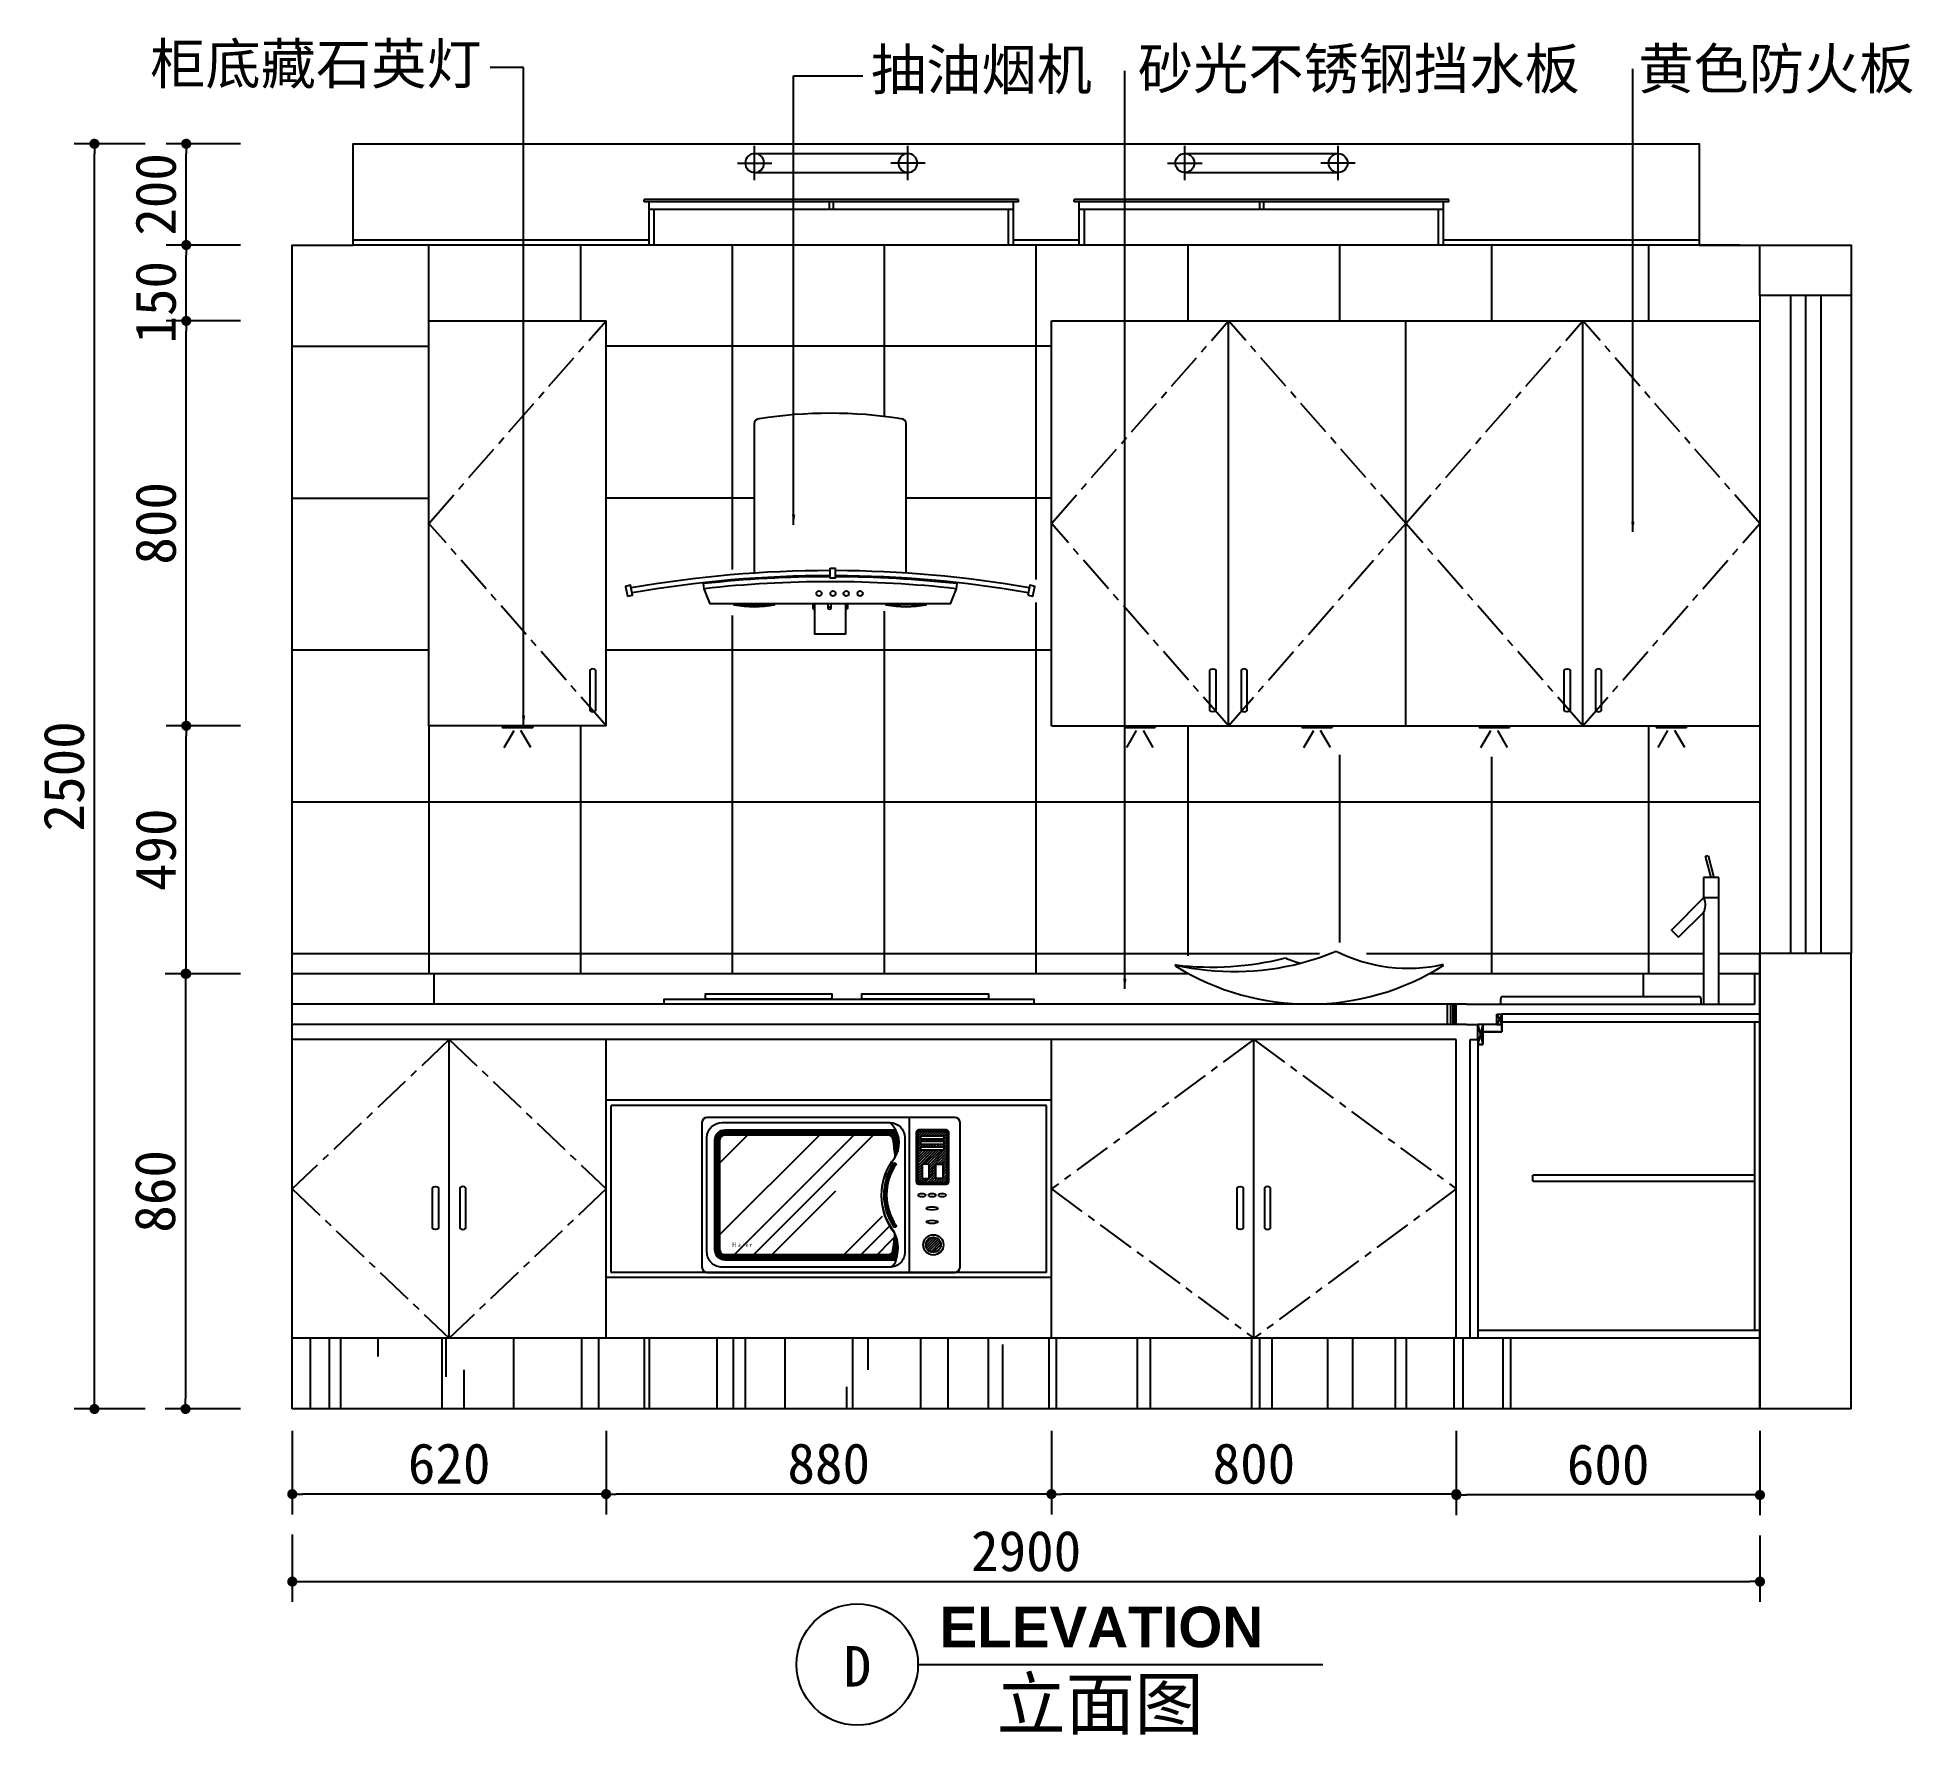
# Model space of a CAD drawing. Extents: x 3996 to 7701, y 3499 to 6852.
import ezdxf
from ezdxf.enums import TextEntityAlignment as Align

# ---------------------------------------------------------------- set-up
doc = ezdxf.new("R2010")
doc.units = 0
doc.header["$LTSCALE"] = 300
doc.header["$MEASUREMENT"] = 0
doc.header["$PDMODE"] = 3
doc.linetypes.add('CENTER', pattern=[2, 1.25, -0.25, 0.25, -0.25])
doc.layers.get('0').update_dxf_attribs({"linetype": 'CONTINUOUS'})
doc.layers.get('DEFPOINTS').update_dxf_attribs({"linetype": 'CONTINUOUS'})
for name, color, linetype in [('2', 2, 'CONTINUOUS'), ('3', 3, 'CONTINUOUS'), ('4', 4, 'CONTINUOUS'), ('7', 7, 'CONTINUOUS'), ('BH', 3, 'CONTINUOUS'), ('DIM', 3, 'CONTINUOUS'), ('TEXT', 3, 'CONTINUOUS')]:
    doc.layers.add(name, color=color, linetype=linetype)
doc.styles.add('HT', font='swisseb.ttf')
doc.styles.add('HZ', font='simfang.ttf')
doc.styles.add('STYLE4', font='dutcheb.ttf')
doc.dimstyles.new('D25', dxfattribs={"dimscale": 40, "dimtxt": 2, "dimasz": 0.5, "dimexe": 1, "dimexo": 1, "dimgap": 0.5, "dimtad": 1, "dimdec": 0, "dimzin": 0, "dimtxsty": 'HZ', "dimblk": '_DIMX', "dimblk1": 'DOT', "dimblk2": 'DOT', "dimsah": 1, "dimcen": 0, "dimclrd": 3, "dimclre": 3, "dimclrt": 3, "dimazin": 3, "dimtfac": 0.5, "dimtdec": 0, "dimtix": 1, "dimtofl": 0, "dimtmove": 0, "dimatfit": 3, "dimtolj": 1, "dimtzin": 0})
pattern_1 = [(45, (-52176.81641369718, 4346.699147961059), (-2.651650429449553, 2.651650429449553), [])]
pattern_2 = [(45, (-52176.81641369718, 4346.699147961059), (-1.767766952966369, 1.767766952966369), [])]

msp = doc.modelspace()

# ---------------------------------------------------------------- texts
at = {"layer": 'TEXT', "style": 'HZ'}
for s, p in [('柜底藏石英灯', (4218.879870500085, 6759.807704383307)), ('抽油烟机', (5642.847954115819, 6748.468903394511)), ('砂光不锈钢挡水板', (6170.321653158069, 6750.176382072106)), ('黄色防火板', (7158.838440737618, 6750.176382072106))]:
    msp.add_text(s, height=80, dxfattribs=at).set_placement(p)
at = {"layer": 'TEXT', "linetype": 'BYBLOCK'}
for s, height, style, p in [('ELEVATION', 80, 'HT', (5778.287131671026, 3671.053723346778)), ('D', 80, 'HZ', (5588.957576369507, 3593.307601175986)), ('立面图', 100, 'HZ', (5891.169926159131, 3509.428504931349))]:
    msp.add_text(s, height=height, dxfattribs=dict(at, style=style)).set_placement(p)

# ---------------------------------------------------------------- blocks, each defined once
blk = doc.blocks.new('_DOT')
at = {"color": 0, "linetype": 'BYBLOCK'}
blk.add_line((-0.5, 0), (-1, 0), dxfattribs=at)
at = {"color": 0, "linetype": 'BYBLOCK', "const_width": 0.5}
blk.add_lwpolyline([(-0.25, 0, 1), (0.25, 0, 1)], format="xyb", close=True, dxfattribs=at)
blk = doc.blocks.new('*D2')
at = {"color": 3, "linetype": 'BYBLOCK'}
for p, q in [((6799.461311103747, 4116.058036973605), (6799.461311103747, 3949.398475128641)), ((7399.461311103747, 4116.058036973605), (7399.461311103747, 3949.398475128641)), ((7379.461311103747, 3989.398475128641), (6819.461311103747, 3989.398475128641))]:
    blk.add_line(p, q, dxfattribs=at)
at = {"layer": 'DEFPOINTS', "color": 0, "linetype": 'BYBLOCK'}
for p in [(6799.461311103747, 4156.058036973605), (7399.461311103747, 4156.058036973605), (6799.461311103747, 3989.398475128641)]:
    blk.add_point(p, dxfattribs=at)
at = {"color": 3, "linetype": 'BYBLOCK', "xscale": 20, "yscale": 20, "zscale": 20, "rotation": 180}
blk.add_blockref('_DOT', (6799.461311103747, 3989.398475128641), dxfattribs=at)
at = {"color": 3, "linetype": 'BYBLOCK', "xscale": 20, "yscale": 20, "zscale": 20}
blk.add_blockref('_DOT', (7399.461311103747, 3989.398475128641), dxfattribs=at)
at = {"color": 3, "linetype": 'BYBLOCK', "insert": (7099.461311103747, 4049.398475128641), "char_height": 80, "attachment_point": 5, "style": 'HZ'}
blk.add_mtext('\\A1;600', dxfattribs=at)
blk = doc.blocks.new('_DIMX')
blk.add_line((-150, 0), (150, 0))
at = {"const_width": 50}
blk.add_lwpolyline([(-70, -70), (70, 70)], dxfattribs=at)
blk = doc.blocks.new('*D3')
at = {"color": 3, "linetype": 'BYBLOCK'}
for p, q in [((5999.461311103747, 4116.058036973605), (5999.461311103747, 3951.128361179293)), ((6799.461311103747, 4116.058036973605), (6799.461311103747, 3951.128361179293)), ((6779.461311103747, 3991.128361179293), (6019.461311103747, 3991.128361179293))]:
    blk.add_line(p, q, dxfattribs=at)
at = {"layer": 'DEFPOINTS', "color": 0, "linetype": 'BYBLOCK'}
for p in [(5999.461311103747, 4156.058036973605), (6799.461311103747, 4156.058036973605), (5999.461311103747, 3991.128361179293)]:
    blk.add_point(p, dxfattribs=at)
at = {"color": 3, "linetype": 'BYBLOCK', "xscale": 20, "yscale": 20, "zscale": 20, "rotation": 180}
blk.add_blockref('_DOT', (5999.461311103747, 3991.128361179293), dxfattribs=at)
at = {"color": 3, "linetype": 'BYBLOCK', "xscale": 20, "yscale": 20, "zscale": 20}
blk.add_blockref('_DOT', (6799.461311103747, 3991.128361179293), dxfattribs=at)
at = {"color": 3, "linetype": 'BYBLOCK', "insert": (6399.461311103747, 4051.128361179293), "char_height": 80, "attachment_point": 5, "style": 'HZ'}
blk.add_mtext('\\A1;800', dxfattribs=at)
blk = doc.blocks.new('*D4')
at = {"color": 3, "linetype": 'BYBLOCK'}
for p, q in [((5119.461311103776, 4116.058036973602), (5119.461311103776, 3951.128361179293)), ((5999.461311103747, 4116.058036973605), (5999.461311103747, 3951.128361179293)), ((5979.461311103747, 3991.128361179293), (5139.461311103776, 3991.128361179293))]:
    blk.add_line(p, q, dxfattribs=at)
at = {"layer": 'DEFPOINTS', "color": 0, "linetype": 'BYBLOCK'}
for p in [(5119.461311103776, 4156.058036973602), (5999.461311103747, 4156.058036973605), (5119.461311103776, 3991.128361179293)]:
    blk.add_point(p, dxfattribs=at)
at = {"color": 3, "linetype": 'BYBLOCK', "xscale": 20, "yscale": 20, "zscale": 20, "rotation": 180}
blk.add_blockref('_DOT', (5119.461311103776, 3991.128361179293), dxfattribs=at)
at = {"color": 3, "linetype": 'BYBLOCK', "xscale": 20, "yscale": 20, "zscale": 20}
blk.add_blockref('_DOT', (5999.461311103747, 3991.128361179293), dxfattribs=at)
at = {"color": 3, "linetype": 'BYBLOCK', "insert": (5559.461311103762, 4051.128361179293), "char_height": 80, "attachment_point": 5, "style": 'HZ'}
blk.add_mtext('\\A1;880', dxfattribs=at)
blk = doc.blocks.new('*D5')
at = {"color": 3, "linetype": 'BYBLOCK'}
for p, q in [((4499.461311103689, 4116.058036973602), (4499.461311103689, 3951.128361179293)), ((5119.461311103732, 4116.058036973602), (5119.461311103732, 3951.128361179293)), ((5099.461311103732, 3991.128361179293), (4519.461311103689, 3991.128361179293))]:
    blk.add_line(p, q, dxfattribs=at)
at = {"layer": 'DEFPOINTS', "color": 0, "linetype": 'BYBLOCK'}
for p in [(4499.461311103689, 4156.058036973602), (5119.461311103732, 4156.058036973602), (4499.461311103689, 3991.128361179293)]:
    blk.add_point(p, dxfattribs=at)
at = {"color": 3, "linetype": 'BYBLOCK', "xscale": 20, "yscale": 20, "zscale": 20, "rotation": 180}
blk.add_blockref('_DOT', (4499.461311103689, 3991.128361179293), dxfattribs=at)
at = {"color": 3, "linetype": 'BYBLOCK', "xscale": 20, "yscale": 20, "zscale": 20}
blk.add_blockref('_DOT', (5119.461311103732, 3991.128361179293), dxfattribs=at)
at = {"color": 3, "linetype": 'BYBLOCK', "insert": (4809.461311103711, 4051.128361179293), "char_height": 80, "attachment_point": 5, "style": 'HZ'}
blk.add_mtext('\\A1;620', dxfattribs=at)
blk = doc.blocks.new('*D6')
at = {"color": 3, "linetype": 'BYBLOCK'}
for p, q in [((4499.461311103689, 3911.128361179293), (4499.461311103689, 3778.265959444554)), ((7399.461311103747, 3909.398475128641), (7399.461311103747, 3778.265959444554)), ((4519.461311103689, 3818.265959444554), (7379.461311103747, 3818.265959444554))]:
    blk.add_line(p, q, dxfattribs=at)
at = {"layer": 'DEFPOINTS', "color": 0, "linetype": 'BYBLOCK'}
for p in [(4499.461311103689, 3951.128361179293), (7399.461311103747, 3949.398475128641), (7399.461311103747, 3818.265959444554)]:
    blk.add_point(p, dxfattribs=at)
at = {"color": 3, "linetype": 'BYBLOCK', "xscale": 20, "yscale": 20, "zscale": 20, "rotation": 180}
blk.add_blockref('_DOT', (4499.461311103689, 3818.265959444554), dxfattribs=at)
at = {"color": 3, "linetype": 'BYBLOCK', "xscale": 20, "yscale": 20, "zscale": 20}
blk.add_blockref('_DOT', (7399.461311103747, 3818.265959444554), dxfattribs=at)
at = {"color": 3, "linetype": 'BYBLOCK', "insert": (5949.461311103718, 3878.265959444554), "char_height": 80, "attachment_point": 5, "style": 'HZ'}
blk.add_mtext('\\A1;2900', dxfattribs=at)
blk = doc.blocks.new('*D7')
at = {"color": 3, "linetype": 'BYBLOCK'}
for p, q in [((4396.918602919352, 5001.750330679421), (4248.549267705064, 5001.750330679421)), ((4288.549267705064, 4981.750330679421), (4288.549267705064, 4161.750330679421)), ((4396.918602919337, 4141.750330679421), (4248.549267705064, 4141.750330679421))]:
    blk.add_line(p, q, dxfattribs=at)
at = {"layer": 'DEFPOINTS', "color": 0, "linetype": 'BYBLOCK'}
for p in [(4436.918602919352, 5001.750330679421), (4288.549267705064, 4141.750330679421), (4436.918602919337, 4141.750330679421)]:
    blk.add_point(p, dxfattribs=at)
at = {"color": 3, "linetype": 'BYBLOCK', "xscale": 20, "yscale": 20, "zscale": 20}
for p, rotation in [((4288.549267705064, 5001.750330679421), 90), ((4288.549267705064, 4141.750330679421), 270)]:
    blk.add_blockref('_DOT', p, dxfattribs=dict(at, rotation=rotation))
at = {"color": 3, "linetype": 'BYBLOCK', "insert": (4228.549267705064, 4571.750330679421), "char_height": 80, "attachment_point": 5, "rotation": 90, "style": 'HZ'}
blk.add_mtext('\\A1;860', dxfattribs=at)
blk = doc.blocks.new('*D8')
at = {"color": 3, "linetype": 'BYBLOCK'}
for p, q in [((4396.918602919352, 6291.75033067945), (4249.950370631646, 6291.75033067945)), ((4289.950370631646, 5511.750330679421), (4289.950370631646, 6271.75033067945)), ((4396.918602919352, 5491.750330679421), (4249.950370631646, 5491.750330679421))]:
    blk.add_line(p, q, dxfattribs=at)
at = {"layer": 'DEFPOINTS', "color": 0, "linetype": 'BYBLOCK'}
for p in [(4289.950370631646, 6291.75033067945), (4436.918602919352, 6291.75033067945), (4436.918602919352, 5491.750330679421)]:
    blk.add_point(p, dxfattribs=at)
at = {"color": 3, "linetype": 'BYBLOCK', "xscale": 20, "yscale": 20, "zscale": 20}
for p, rotation in [((4289.950370631646, 6291.75033067945), 90), ((4289.950370631646, 5491.750330679421), 270)]:
    blk.add_blockref('_DOT', p, dxfattribs=dict(at, rotation=rotation))
at = {"color": 3, "linetype": 'BYBLOCK', "insert": (4229.950370631646, 5891.750330679435), "char_height": 80, "attachment_point": 5, "rotation": 90, "style": 'HZ'}
blk.add_mtext('\\A1;800', dxfattribs=at)
blk = doc.blocks.new('*D9')
at = {"color": 3, "linetype": 'BYBLOCK'}
for p, q in [((4396.918602919352, 5491.750330679421), (4249.950370631646, 5491.750330679421)), ((4289.950370631646, 5021.750330679413), (4289.950370631646, 5471.750330679421)), ((4396.91860291941, 5001.750330679413), (4249.950370631646, 5001.750330679413))]:
    blk.add_line(p, q, dxfattribs=at)
at = {"layer": 'DEFPOINTS', "color": 0, "linetype": 'BYBLOCK'}
for p in [(4289.950370631646, 5491.750330679421), (4436.918602919352, 5491.750330679421), (4436.91860291941, 5001.750330679413)]:
    blk.add_point(p, dxfattribs=at)
at = {"color": 3, "linetype": 'BYBLOCK', "xscale": 20, "yscale": 20, "zscale": 20}
for p, rotation in [((4289.950370631646, 5491.750330679421), 90), ((4289.950370631646, 5001.750330679413), 270)]:
    blk.add_blockref('_DOT', p, dxfattribs=dict(at, rotation=rotation))
at = {"color": 3, "linetype": 'BYBLOCK', "insert": (4229.950370631646, 5246.750330679417), "char_height": 80, "attachment_point": 5, "rotation": 90, "style": 'HZ'}
blk.add_mtext('\\A1;490', dxfattribs=at)
blk = doc.blocks.new('*D10')
at = {"color": 3, "linetype": 'BYBLOCK'}
for p, q in [((4396.918602919352, 6441.750330679479), (4249.950370631646, 6441.750330679479)), ((4289.950370631646, 6311.75033067945), (4289.950370631646, 6421.750330679479)), ((4396.918602919352, 6291.75033067945), (4249.950370631646, 6291.75033067945))]:
    blk.add_line(p, q, dxfattribs=at)
at = {"layer": 'DEFPOINTS', "color": 0, "linetype": 'BYBLOCK'}
for p in [(4289.950370631646, 6441.750330679479), (4436.918602919352, 6441.750330679479), (4436.918602919352, 6291.75033067945)]:
    blk.add_point(p, dxfattribs=at)
at = {"color": 3, "linetype": 'BYBLOCK', "xscale": 20, "yscale": 20, "zscale": 20}
for p, rotation in [((4289.950370631646, 6441.750330679479), 90), ((4289.950370631646, 6291.75033067945), 270)]:
    blk.add_blockref('_DOT', p, dxfattribs=dict(at, rotation=rotation))
at = {"color": 3, "linetype": 'BYBLOCK', "insert": (4229.950370631646, 6328.560010181758), "char_height": 80, "attachment_point": 5, "rotation": 90, "style": 'HZ'}
blk.add_mtext('\\A1;150', dxfattribs=at)
blk = doc.blocks.new('*D11')
at = {"color": 3, "linetype": 'BYBLOCK'}
for p, q in [((4396.918602919352, 6641.750330679508), (4249.950370631646, 6641.750330679508)), ((4289.950370631646, 6461.750330679479), (4289.950370631646, 6621.750330679508)), ((4396.918602919352, 6441.750330679479), (4249.950370631646, 6441.750330679479))]:
    blk.add_line(p, q, dxfattribs=at)
at = {"layer": 'DEFPOINTS', "color": 0, "linetype": 'BYBLOCK'}
for p in [(4289.950370631646, 6641.750330679508), (4436.918602919352, 6641.750330679508), (4436.918602919352, 6441.750330679479)]:
    blk.add_point(p, dxfattribs=at)
at = {"color": 3, "linetype": 'BYBLOCK', "xscale": 20, "yscale": 20, "zscale": 20}
for p, rotation in [((4289.950370631646, 6641.750330679508), 90), ((4289.950370631646, 6441.750330679479), 270)]:
    blk.add_blockref('_DOT', p, dxfattribs=dict(at, rotation=rotation))
at = {"color": 3, "linetype": 'BYBLOCK', "insert": (4229.950370631646, 6541.750330679493), "char_height": 80, "attachment_point": 5, "rotation": 90, "style": 'HZ'}
blk.add_mtext('\\A1;200', dxfattribs=at)
blk = doc.blocks.new('*D12')
at = {"color": 3, "linetype": 'BYBLOCK'}
for p, q in [((4208.549267705064, 6641.750330679508), (4068.510592038635, 6641.750330679508)), ((4108.510592038634, 4161.750330679421), (4108.510592038634, 6621.750330679508)), ((4208.549267705064, 4141.750330679421), (4068.510592038635, 4141.750330679421))]:
    blk.add_line(p, q, dxfattribs=at)
at = {"layer": 'DEFPOINTS', "color": 0, "linetype": 'BYBLOCK'}
for p in [(4108.510592038634, 6641.750330679508), (4248.549267705064, 6641.750330679508), (4248.549267705064, 4141.750330679421)]:
    blk.add_point(p, dxfattribs=at)
at = {"color": 3, "linetype": 'BYBLOCK', "xscale": 20, "yscale": 20, "zscale": 20}
for p, rotation in [((4108.510592038634, 6641.750330679508), 90), ((4108.510592038634, 4141.750330679421), 270)]:
    blk.add_blockref('_DOT', p, dxfattribs=dict(at, rotation=rotation))
at = {"color": 3, "linetype": 'BYBLOCK', "insert": (4048.510592038635, 5391.750330679464), "char_height": 80, "attachment_point": 5, "rotation": 90, "style": 'HZ'}
blk.add_mtext('\\A1;2500', dxfattribs=at)
blk = doc.blocks.new('A$C62F13558')
at = {"layer": '3'}
h = blk.add_hatch(dxfattribs=at)
h.set_pattern_fill('AR-RROOF', color=256, scale=150, angle=45, style=0)
h.set_pattern_definition([(45, (-52176.81641369718, 4346.699147961059), (127.2792206135786, 339.4112549695428), [2250, -300, 750, -150]), (45, (-52088.78161943945, 4540.799959396783), (-247.1338200246983, 35.00178566873412), [450, -49.5, 900, -112.5]), (45, (-52213.93951970947, 4489.888271151329), (480.4790578162591, 622.607520834755), [1200, -210, 600, -150])])
h.paths.add_polyline_path([(355.0001220950217, 152.8075741589273, -0.1506841736084051), (375.2769904733868, 218.9473800220294, 0.005394090625400558), (376.0523722907237, 219.7903554997756, -0.02032416972369061), (381.9110786953534, 227.6529604258103, 0.2695487141015423), (383.0481464628538, 280.999990682365), (44.99996438378002, 280.999990682365, 0.4142135623730885), (24.99996438378002, 260.999990682365), (24.99996438378002, 44.99999068236502, 0.4142135623731149), (44.99996438378002, 24.99999068236502), (383.63406860744, 24.99999068236502, 0.1950036927475438), (381.3529112183023, 76.41239982724073, -0.1724136271708928)])
h.paths.add_polyline_path([(56.61992272667703, 48.40719656179135), (104.6688788101892, 48.40719656179135), (104.6688788101892, 61.202012976486), (56.61992272667703, 61.202012976486)], flags=24)
h = blk.add_hatch(dxfattribs=at)
h.set_pattern_fill('ANSI31', color=256, scale=30, style=0)
h.set_pattern_definition(pattern_1)
h.paths.add_polyline_path([(484.8479978522519, 276.3713429992786, 0.4142135623730952), (482.8479978522519, 278.3713429992786), (428.4131174120121, 278.3713429992786, 0.4142135623730951), (426.4131174120121, 276.3713429992786), (426.4131174120121, 179.3883845362725, 0.4142135623730951), (428.4131174120121, 177.3883845362725), (482.8479978522519, 177.3883845362725, 0.4142135623730285), (484.8479978522519, 179.3883845362725)])
h.paths.add_polyline_path([(462.4344009679044, 213.8104963402875), (476.2790831761668, 213.8104963402875), (476.2790831761376, 185.6036676141375), (462.4344009679044, 185.603667614123)], flags=16)
h.paths.add_polyline_path([(432.0130631347129, 242.372126808812), (432.0130631347129, 247.5156195146701), (478.8652671535965, 247.5156195146701), (478.8652671535965, 242.3721268088266)], flags=16)
h.paths.add_polyline_path([(448.8267142963887, 213.8104963402875), (448.8267142963305, 185.6036676141375), (434.9820320880681, 185.603667614123), (434.9820320880972, 213.8104963402729)], flags=16)
h.paths.add_polyline_path([(432.0130631346838, 253.1734745205322), (432.013063134742, 258.3169672263612), (478.8652671536256, 258.3169672263903), (478.8652671536256, 253.1734745205322)], flags=16)
h.paths.add_polyline_path([(432.0130631347129, 263.9748222322669), (432.0130631347129, 269.1183149380813), (478.8652671536256, 269.1183149380959), (478.8652671535965, 263.9748222322523)], flags=16)
h = blk.add_hatch(dxfattribs=at)
h.set_pattern_fill('ANSI31', color=256, scale=30, style=0)
h.set_pattern_definition(pattern_1)
h.paths.add_polyline_path([(472.2323208726302, 54.2330004573887, 1), (442.2323208726302, 54.2330004573887, 1)])
at = {"layer": 'BH'}
h = blk.add_hatch(dxfattribs=at)
h.set_pattern_fill('ANSI31', color=256, scale=20, style=0)
h.set_pattern_definition(pattern_2)
edge = h.paths.add_edge_path()
edge.add_line((24.99996438378002, 260.999990682365), (24.99996438378002, 44.99999068236502))
edge.add_arc((44.99996438378002, 44.99999068236502), 20, 180, 270)
edge.add_line((44.99996438378002, 24.99999068236502), (383.63406860744, 24.99999068236502))
edge.add_arc((319.0877954527969, 47.89289840997662), 68.48581314680249, 340.4717092970232, 394.5516991194636)
edge.add_arc((472.3795033438364, 152.999990682365), 117.3795389600654, 145.8175255024182, 214.3703208593967, ccw=False)
edge.add_arc((336.5964209054946, 255.304454985584), 53.08505780349955, 316.7735619625414, 388.9498963041484)
edge.add_line((383.0481464628538, 280.999990682365), (44.99996438378002, 280.999990682365))
edge.add_arc((44.99996438378002, 260.999990682365), 20, 90, 180)
edge = h.paths.add_edge_path(flags=17)
edge.add_arc((-408.88778017601, 154.9501675202919), 794.1338245469636, 5.252772229990019, 7.772761035989022)
edge.add_arc((368.0416180359607, 260.9999906824232), 9.999999999945267, 7.772761035613223, 89.9999999996665)
edge.add_line((368.0416180360189, 270.999990682365), (44.99996438378002, 270.999990682365))
edge.add_arc((44.99996438378002, 260.999990682365), 10, 90, 180)
edge.add_line((34.99996438378002, 260.999990682365), (34.99996438378002, 44.99999068236502))
edge.add_arc((44.99996438378002, 44.99999068236502), 10, 180, 270)
edge.add_line((44.99996438378002, 34.99999068236502), (367.4992453543236, 34.99999068236502))
edge.add_arc((367.4992453543236, 44.99999068236502), 10, 270, 351.9395019244898)
edge.add_arc((-408.8877801763592, 154.9501675192296), 794.133824547097, 351.9395019246155, 354.3243187910753)
edge.add_arc((475.6567337704182, 151.6856730072759), 120.661827448362, 140.9802377138302, 218.5968533070664, ccw=False)
h = blk.add_hatch(dxfattribs=at)
h.set_pattern_fill('ANSI31', color=256, scale=20, style=0)
h.set_pattern_definition(pattern_2)
h.paths.add_polyline_path([(379.6207531415275, 89.55729971025721, 0.6909786354186698), (383.74778334031, 92.37999730977754, -0.3083701127093245), (383.549515117018, 213.3290763616096, 0.4447245139163326), (379.4132527951442, 216.138228191805, 0.3083701127091921)])
at = {"layer": '3'}
for points in [[(9.999964383780025, 265.999990682365, -0.4142135623730851), (39.99996438378002, 295.999990682365), (370.9547468461678, 295.999990682365, -0.414213562373085), (400.9547468461678, 265.999990682365), (400.9547468461969, 39.99999068236502, -0.4142135623731053), (370.9547468461969, 9.999990682365024), (39.99996438378002, 9.999990682365024, -0.4142135623731144), (9.999964383780025, 39.99999068236502)], [(381.9110786959645, 227.6529604265525, 0.01099596859141748), (377.9497405258589, 262.35243614309, 0.3750152199101854), (368.0416180360189, 270.999990682365), (44.99996438378002, 270.999990682365, 0.4142135623730818), (34.99996438378002, 260.999990682365), (34.99996438378002, 44.99999068236502, 0.4142135623731217), (44.99996438378002, 34.99999068236502), (367.4992453543236, 34.99999068236502, 0.3735838358457474), (377.4004510060477, 43.59780430298997, 0.01040610218486782), (381.352911218215, 76.4123998273426, -0.3522370824563742)], [(428.4131174120121, 177.3883845362725), (482.8479978522519, 177.3883845362725, 0.4142135623730285), (484.8479978522519, 179.3883845362725), (484.8479978522519, 276.3713429992786, 0.4142135623730953), (482.8479978522519, 278.3713429992786), (428.4131174120121, 278.3713429992786, 0.414213562373095), (426.4131174120121, 276.3713429992786), (426.4131174120121, 179.3883845362725, 0.4142135623730951)], [(379.4132527951733, 216.138228191805, -0.4447245139110237), (383.5495151169889, 213.3290763615951, 0.3083701127092349), (383.74778334031, 92.37999730979209, -0.6909786354157034), (379.6207531415566, 89.55729971024266, -0.3083701127092349)]]:
    blk.add_lwpolyline(points, format="xyb", close=True, dxfattribs=at)
for points in [[(432.0130631347129, 263.9748222322523), (478.8652671536256, 263.9748222322523), (478.8652671536256, 269.1183149380813), (432.0130631347129, 269.1183149380813)], [(432.0130631347129, 253.1734745205322), (478.8652671536256, 253.1734745205322), (478.8652671536256, 258.3169672263757), (432.0130631347129, 258.3169672263757)], [(432.0130631347129, 242.3721268088266), (478.8652671536256, 242.3721268088266), (478.8652671536256, 247.5156195146701), (432.0130631347129, 247.5156195146701)], [(434.9820320880972, 185.6036676141375), (448.8267142963596, 185.6036676141375), (448.8267142963596, 213.8104963402729), (434.9820320880972, 213.8104963402729)], [(476.2790831761668, 185.6036676141375), (462.4344009679044, 185.6036676141375), (462.4344009679044, 213.8104963402729), (476.2790831761668, 213.8104963402729)]]:
    blk.add_lwpolyline(points, close=True, dxfattribs=at)
blk.add_circle((457.2323208726302, 54.2330004573887), 15, dxfattribs=at)
for centre, radius, start, end in [((329.1095060179359, 249.8882322465943), 62.26811741181787, 29.9763089360182, 47.77706149945691), ((365.5805122781312, 27.40160731380456), 18.21259615155471, 287.1625377185471, 352.4225830372092)]:
    blk.add_arc(centre, radius, start, end, dxfattribs=at)
at = {"layer": '4'}
blk.add_lwpolyline([(9.999964383780025, -9.31763497646898e-06), (499.99996438378, -9.31763497646898e-06, 0.414213562373095), (509.99996438378, 9.999990682365024), (509.99996438378, 295.999990682365, 0.414213562373095), (499.99996438378, 305.999990682365), (9.999964383780025, 305.999990682365, 0.414213562373095), (-3.561621997505426e-05, 295.999990682365), (-3.561621997505426e-05, 9.999990682365024, 0.4142135623730951)], format="xyb", close=True, dxfattribs=at)
at = {"layer": '7'}
blk.add_line((409.99996438378, -9.31763497646898e-06), (409.99996438378, 305.999990682365), dxfattribs=at)
for points in [[(24.99996438378002, 260.999990682365), (24.99996438378002, 44.99999068236502, 0.4142135623731017), (44.99996438378002, 24.99999068236502), (383.63406860744, 24.99999068236502, 0.2404479283029119), (375.4937229427742, 86.73460211069323, -0.308370112709235), (375.2769904733577, 218.9473800220148, 0.3257705409295931), (383.0481464628538, 280.999990682365), (44.99996438378002, 280.999990682365, 0.4142135623730885)], [(428.4131174120121, 174.3883845362725), (482.8479978522519, 174.3883845362725, 0.4142135623730743), (487.8479978522519, 179.3883845362725), (487.8479978522519, 276.3713429992786, 0.4142135623730951), (482.8479978522519, 281.3713429992786), (428.4131174120121, 281.3713429992786, 0.414213562373095), (423.4131174120121, 276.3713429992786), (423.4131174120121, 179.3883845362725, 0.4142135623731158)]]:
    blk.add_lwpolyline(points, format="xyb", close=True, dxfattribs=at)
blk.add_circle((457.2323208726302, 54.2330004573887), 20, dxfattribs=at)
for centre, major_axis, ratio in [((434.708334866853, 152.402152438357), (-7.094498954204028, 0), 0.4923480912146768), ((454.708334866853, 152.402152438357), (-7.094498954204028, 0), 0.4923480912146768), ((474.708334866853, 152.402152438357), (-7.094498954204028, 0), 0.4923480912146768), ((454.708334866853, 126.2961810012057), (-11.47793416470813, 0), 0.2793582498284136), ((454.708334866853, 99.77471066480211), (-11.47793416470813, 0), 0.2793582498284136)]:
    blk.add_ellipse(centre, major_axis=major_axis, ratio=ratio, dxfattribs=at)
at = {"layer": '3', "color": 3, "style": 'STYLE4'}
blk.add_text('H a i e r ', height=8, dxfattribs=at).set_placement((80.61272330262, 50.6836544451653), align=Align.CENTER)
blk = doc.blocks.new('微波炉图块')
at = {"layer": '3'}
blk.add_blockref('A$C62F13558', (-542.9307701797807, -27.47483482638199), dxfattribs=at)

# ---------------------------------------------------------------- dimensions: what is measured, and where the dimension line sits
at = {"layer": 'DIM'}
for base, p1, p2, angle, picture, middle in [((4108.510592038634, 6641.750330679508), (4248.549267705064, 4141.750330679421), (4248.549267705064, 6641.750330679508), 90, '*D12', (4048.510592038635, 5391.750330679464)), ((4289.950370631646, 6641.750330679508), (4436.918602919352, 6441.750330679479), (4436.918602919352, 6641.750330679508), 270, '*D11', (4229.950370631646, 6541.750330679493)), ((4289.950370631646, 6291.75033067945), (4436.918602919352, 5491.750330679421), (4436.918602919352, 6291.75033067945), 270, '*D8', (4229.950370631646, 5891.750330679435)), ((4289.950370631646, 5491.750330679421), (4436.91860291941, 5001.750330679413), (4436.918602919352, 5491.750330679421), 270, '*D9', (4229.950370631646, 5246.750330679417)), ((4288.549267705064, 4141.750330679421), (4436.918602919352, 5001.750330679421), (4436.918602919337, 4141.750330679421), 90, '*D7', (4228.549267705064, 4571.750330679421))]:
    dim = msp.add_linear_dim(base=base, p1=p1, p2=p2, angle=angle, dimstyle='D25', override={"dimscale": 40}, dxfattribs=at)
    dim.commit()
    dim.dimension.update_dxf_attribs({"geometry": picture, "text_midpoint": middle})
dim = msp.add_linear_dim(base=(4289.950370631646, 6441.750330679479), p1=(4436.918602919352, 6291.75033067945), p2=(4436.918602919352, 6441.750330679479), angle=270, dimstyle='D25', override={"dimscale": 40}, dxfattribs=at)
dim.commit()
dim.dimension.update_dxf_attribs({"geometry": '*D10', "text_midpoint": (4229.950370631646, 6328.560010181758), "dimtype": 128})
for base, p1, p2, picture, middle in [((4499.461311103689, 3973.518470521467), (5119.461311103732, 4138.448146315775), (4499.461311103689, 4138.448146315775), '*D5', (4809.461311103711, 4033.518470521467)), ((5119.461311103776, 3973.518470521467), (5999.461311103747, 4138.448146315779), (5119.461311103776, 4138.448146315775), '*D4', (5559.461311103762, 4033.518470521467)), ((5999.461311103747, 3973.518470521467), (6799.461311103747, 4138.448146315779), (5999.461311103747, 4138.448146315779), '*D3', (6399.461311103747, 4033.518470521467)), ((6799.461311103747, 3971.788584470814), (7399.461311103747, 4138.448146315779), (6799.461311103747, 4138.448146315779), '*D2', (7099.461311103747, 4031.788584470814)), ((7399.461311103747, 3800.656068786728), (4499.461311103689, 3933.518470521467), (7399.461311103747, 3931.788584470814), '*D6', (5949.461311103718, 3860.656068786728))]:
    dim = msp.add_linear_dim(base=base, p1=p1, p2=p2, dimstyle='D25', override={"dimscale": 40}, dxfattribs=at)
    dim.commit()
    dim.dimension.update_dxf_attribs({"geometry": picture, "text_midpoint": middle, "insert": (0, -17.60989065782633)})

# ---------------------------------------------------------------- hatches: boundary and pattern name
at = {"layer": 'BH'}
h = msp.add_hatch(dxfattribs=at)
h.set_pattern_fill('AR-RROOF', color=256, scale=200, angle=90, style=0)
h.set_pattern_definition([(90, (-17405.13016413309, -9415.031131154137), (-200, 440.0000000000001), [3000, -400, 1000, -200]), (90, (-17505.13016413309, -9149.031131154137), (-266, -200), [600, -66, 1200, -150]), (90, (-17575.13016413309, -9315.031131154137), (-133.9999999999999, 1040), [1600, -280, 800, -200])])
h.paths.add_polyline_path([(6891.592329115254, 4141.750330679426), (6891.592329115283, 4281.750330679373), (6841.961311103805, 4281.75033067937), (6826.961311103805, 4281.750330679362), (4499.461311103747, 4281.750330679362), (4499.461311103747, 4141.750330679422)])

# ---------------------------------------------------------------- linework, layer by layer
at = {"layer": '2'}
for p, q in [((7579.461311103747, 5041.750330679421), (7399.461311103747, 5041.750330679421)), ((7399.461311103776, 5041.750330679428), (7399.461311103747, 4141.750330679435)), ((7579.461311103747, 4141.750330679424), (7579.461311103747, 5041.750330679421))]:
    msp.add_line(p, q, dxfattribs=at)
at = {"layer": '2', "color": 1}
msp.add_line((7579.461311103747, 4141.750330679424), (4499.461311103747, 4141.750330679421), dxfattribs=at)
at = {"layer": '2'}
msp.add_lwpolyline([(4499.461311103747, 4141.750330679421), (4499.461311103747, 6441.750330679419), (4619.461311103747, 6441.750330679421), (4619.461311103747, 6641.750330679417), (7279.461311103747, 6641.750330679417), (7279.461311103747, 6441.750330679421), (7579.461311103747, 6441.750330679419), (7579.461311103747, 6341.750330679421), (7399.461311103747, 6341.750330679421), (7399.461311103747, 6441.750330679421)], dxfattribs=at)
at = {"layer": '3'}
for p, q in [((5413.050704397319, 6569.805154585625), (5413.050704397319, 6637.680269225206)), ((5715.871917810175, 6569.805154585625), (5715.871917810175, 6637.680269225206)), ((6263.050704397319, 6569.805154585625), (6263.050704397319, 6637.680269225206)), ((6565.871917810175, 6569.805154585625), (6565.871917810175, 6637.680269225206)), ((5379.113147077529, 6603.742711905415), (5446.98826171711, 6603.742711905415)), ((5749.809475129965, 6603.742711905415), (5681.934360490384, 6603.742711905415)), ((6229.113147077529, 6603.742711905415), (6296.98826171711, 6603.742711905415)), ((6599.809475129965, 6603.742711905415), (6531.934360490384, 6603.742711905415)), ((5560.461311103747, 6526.750330679271), (5560.461311103747, 6511.750330679271)), ((5568.461311103743, 6526.750330679271), (5568.46131110374, 6511.750330679271)), ((6410.461311103747, 6526.750330679271), (6410.461311103747, 6511.750330679271)), ((6418.461311103743, 6526.750330679271), (6418.46131110374, 6511.750330679271)), ((6349.461311103747, 5491.750330679421), (6349.461311103747, 6291.75033067945)), ((7049.461311103747, 5491.750330679421), (7049.461311103747, 6291.75033067945)), ((5372.232123440011, 5730.81290890757), (5452.232123440011, 5730.81290890757)), ((5527.896010608925, 5726.855198559639), (5532.232123440011, 5726.855198559639)), ((5557.896010608925, 5726.855198559639), (5564.334763688941, 5726.855198559639)), ((5596.568236271105, 5726.855198559639), (5592.232123440011, 5726.855198559639)), ((5752.232123440011, 5730.81290890757), (5672.232123440011, 5730.81290890757)), ((4918.211311103776, 5448.617330314059), (4937.725557963233, 5482.416997346087)), ((4970.711311103783, 5448.617330314059), (4951.197064244319, 5482.416997346087)), ((6148.211311103743, 5448.617330314059), (6167.7255579632, 5482.416997346087)), ((6200.711311103751, 5448.617330314059), (6181.197064244287, 5482.416997346087)), ((6498.211311103743, 5448.617330314059), (6517.7255579632, 5482.416997346087)), ((6550.711311103751, 5448.617330314059), (6531.197064244287, 5482.416997346087)), ((6848.211311103743, 5448.617330314059), (6867.7255579632, 5482.416997346087)), ((6900.711311103751, 5448.617330314059), (6881.197064244287, 5482.416997346087)), ((7198.211311103743, 5448.617330314059), (7217.7255579632, 5482.416997346087)), ((7250.711311103751, 5448.617330314059), (7231.197064244287, 5482.416997346087)), ((7318.089329402719, 5151.761748772889), (7287.937088467675, 5151.813390939264)), ((6782.039538651967, 4901.42192978329), (6782.039538651967, 4941.42192978329)), ((6788.503325895708, 4901.750330679148), (6788.503325895708, 4941.750330679148)), ((6792.996534507405, 4901.750330679148), (6792.996534507409, 4941.750330679148)), ((6796.070685960611, 4901.750330679148), (6796.070685960611, 4941.750330679148)), ((6798.354992220418, 4901.750330679148), (6798.354992220418, 4941.78300519909)), ((6851.961311103805, 4901.750330679246), (6841.961311103805, 4861.750330679188)), ((6841.961311103805, 4901.750330679246), (6851.961311103805, 4861.750330679188)), ((6889.211490268615, 4921.750330679315), (6879.461304167839, 4901.750330679246)), ((6879.461304167839, 4921.750330679304), (6889.461304167839, 4901.750330679246)), ((4809.461311103758, 4281.750330679371), (4809.461311103729, 4871.750330679193)), ((6399.461311103776, 4281.750330679362), (6399.461311103747, 4871.750330679184))]:
    msp.add_line(p, q, dxfattribs=at)
at = {"layer": '3', "linetype": 'CENTER', "ltscale": 0.2}
for points in [[(5119.46131110378, 5491.750330679422), (4769.461311103783, 5891.750330679435), (5119.46131110378, 6291.750330679448)], [(6349.461311103747, 5491.750330679421), (5999.461311103747, 5891.750330679435), (6349.461311103747, 6291.75033067945)], [(6349.461311103747, 5491.750330679421), (6699.461311103747, 5891.750330679435), (6349.461311103718, 6291.75033067945)], [(7049.461311103747, 5491.750330679421), (6699.461311103747, 5891.750330679435), (7049.461311103776, 6291.75033067945)], [(7049.461311103747, 5491.750330679421), (7399.461311103747, 5891.750330679435), (7049.461311103747, 6291.75033067945)], [(4809.461311103729, 4871.750330679184), (4499.461311103754, 4576.75033067929), (4809.461311103816, 4281.750330679411)], [(4809.461311103729, 4871.750330679188), (5119.46131110374, 4576.75033067929), (4809.461311103758, 4281.750330679362)], [(6399.461311103747, 4871.750330679184), (5999.461311103747, 4576.750330679275), (6399.461311103776, 4281.750330679362)], [(6399.461311103747, 4871.750330679184), (6799.461311103747, 4576.750330679275), (6399.461311103747, 4281.750330679362)]]:
    msp.add_lwpolyline(points, dxfattribs=at)
at = {"layer": '3'}
for points in [[(5372.232123440011, 5732.81290890757), (5372.232123440011, 5730.81290890757, 0.09554044837904897), (5452.232123440011, 5730.81290890757), (5452.232123440011, 5732.81290890757)], [(5527.896010608925, 5732.81290890757), (5527.896010608925, 5726.855198559639, 0.6438288752010884), (5532.232123440019, 5722.230854840422)], [(5557.896010608925, 5732.81290890757), (5557.896010608925, 5726.855198559639, 1.493545483479014), (5564.334763688941, 5726.855198559639), (5564.334763688941, 5732.81290890757)], [(5596.568236271105, 5732.81290890757), (5596.568236271105, 5726.855198559639, -0.6438288752010884), (5592.232123440011, 5722.230854840422)], [(5672.232123440011, 5732.81290890757), (5672.232123440011, 5730.81290890757, 0.09554044837904897), (5752.232123440011, 5730.81290890757), (5752.232123440011, 5732.81290890757)]]:
    msp.add_lwpolyline(points, format="xyb", dxfattribs=at)
for centre, radius in [((6263.050704397319, 6603.742711905415), 18.66564001720355), ((6565.871917810175, 6603.742711905415), 18.66564001720355), ((5540.255078873026, 5753.045703258125), 5.14110264832334), ((5567.756726240561, 5753.045703258125), 5.14110264832334), ((5593.883295668809, 5753.045703258125), 5.14110264832334), ((5621.384943036344, 5753.045703258125), 5.14110264832334)]:
    msp.add_circle(centre, radius, dxfattribs=at)
for centre, radius, start, end in [((5413.050704397319, 6603.742711905415), 18.66564001720355, 90, 270), ((5413.050704397319, 6603.742711905415), 18.66564001720355, 270, 90), ((5715.871917810175, 6603.742711905415), 18.66564001720355, 90, 270), ((5715.871917810175, 6603.742711905415), 18.66564001720355, 270, 90), ((5562.232123440011, 3517.133330738074), 2269.25, 90, 96.32503228095787), ((5562.232123440019, 3517.133330738146), 2269.249999999926, 83.67496771904206, 89.74773378258837), ((5562.232123440011, 3517.133330738074), 2259.25, 90, 96.32503228095787), ((5562.232123440019, 3517.133330738161), 2259.249999999912, 83.67496771904194, 90.00000000000007)]:
    msp.add_arc(centre, radius, start, end, dxfattribs=at)
at = {"layer": '3', "extrusion": (0, 0, -1)}
msp.add_ellipse((7260.101295862813, 5137.608195055545), major_axis=(-1.963721859036797, 32.94324681764838), ratio=0.9377273109317662, start_param=1.181555538930265, end_param=2.120222329528735, dxfattribs=at)
at = {"layer": '4'}
for p, q in [((5924.461311103747, 6511.750330679275), (5204.461311103747, 6511.750330679275)), ((5214.461311103747, 6441.750330679271), (5214.461311103747, 6511.750330679275)), ((5914.461311103747, 6441.750330679271), (5914.461311103747, 6511.750330679275)), ((6774.461311103747, 6511.750330679275), (6054.461311103747, 6511.750330679275)), ((6064.461311103747, 6441.750330679271), (6064.461311103747, 6511.750330679275)), ((6764.461311103747, 6441.750330679271), (6764.461311103743, 6511.750330679275)), ((5214.461311103747, 6441.750330679271), (4619.461311103747, 6441.750330679271)), ((4769.461311103751, 6291.75033067945), (4769.461311103747, 6441.750330679271)), ((6064.461311103747, 6441.750330679271), (5914.461311103747, 6441.750330679271)), ((7359.461311103747, 6441.750330679271), (6764.461311103747, 6441.750330679271)), ((7179.461311103743, 6441.750330679271), (7179.461311103747, 6291.75033067945)), ((4769.46131110378, 5491.750330679421), (4769.461311103783, 6291.75033067945)), ((4769.461311103783, 6291.75033067945), (5119.46131110378, 6291.75033067945)), ((5119.46131110378, 5491.750330679422), (5119.46131110378, 6291.750330679452)), ((5999.461311103747, 5491.750330679421), (5999.461311103751, 6291.750330679452)), ((5999.461311103751, 6291.750330679448), (7399.461311103747, 6291.75033067945)), ((5119.46131110378, 5491.750330679421), (4769.46131110378, 5491.750330679421)), ((4769.461311103747, 5491.750330679421), (4769.461311103747, 5001.750330679184)), ((5999.461311103747, 5491.750330679421), (7399.461311103747, 5491.750330679421)), ((7179.461311103747, 5491.750330679421), (7179.461311103747, 5001.750330679184)), ((7399.461311103747, 4141.750330679421), (7399.461311103747, 5041.750330679421)), ((6271.026594699695, 5001.750330679184), (4499.461311103747, 5001.750330679184)), ((4779.461311103747, 4941.750330679282), (4779.461311103747, 5001.750330679186)), ((7288.089329402719, 5001.750330679182), (6746.024283504965, 5001.750330679184)), ((7169.461311103747, 4956.750330679322), (7169.461311103751, 5001.750330679186)), ((7399.461311103747, 5001.750330679184), (7318.089329402719, 5001.750330679184)), ((6799.461311103754, 4903.750330679148), (6799.461311103754, 4939.750330679148)), ((6819.89298307741, 4941.750330679188), (7389.461304167839, 4941.750330679304)), ((6819.892983077523, 4901.750330679184), (4499.461311103747, 4901.750330679184)), ((6819.892983077414, 4901.750330679304), (6841.961311103805, 4901.750330679246)), ((6879.461304167839, 4901.750330679246), (6841.961311103805, 4901.750330679246)), ((6841.961311103805, 4871.750330679248), (6841.961311103805, 4901.750330679246)), ((6879.461304167839, 4901.750330679246), (6879.461304167839, 4921.750330679304)), ((6879.461304167839, 4921.750330679304), (6889.461304167839, 4921.750330679304)), ((7399.461311103718, 4921.750330679304), (6889.461304167839, 4921.750330679304)), ((5119.461311103732, 4281.750330679381), (5119.461311103743, 4871.750330679184)), ((5999.461311103747, 4281.750330679362), (5999.461311103751, 4871.750330679184)), ((5999.461311103732, 4281.750330679362), (5999.461311103747, 4871.750330679184)), ((6826.961311103805, 4281.750330679362), (6826.961311103805, 4871.750330679244)), ((6826.961311103805, 4871.750330679244), (6841.961311103805, 4871.750330679246)), ((5999.461311103747, 4751.750330679184), (5119.46131110374, 4751.750330679193)), ((5999.461311103747, 4401.750330679184), (5119.461311103732, 4401.750330679191)), ((6826.961311103805, 4281.750330679362), (4499.461311103747, 4281.750330679362)), ((6841.961311103805, 4281.750330679362), (6826.961311103805, 4281.750330679362)), ((6891.592329115287, 4281.750330679373), (6841.961311103805, 4281.75033067937)), ((6891.592329115287, 4281.75033067937), (6891.592329115258, 4141.750330679304))]:
    msp.add_line(p, q, dxfattribs=at)
at = {"layer": '4', "color": 4}
for p, q in [((4914.461311103783, 5491.750330679421), (4914.461311103776, 5488.250330679421)), ((4914.461311103783, 5488.250330679421), (4921.961311103776, 5488.250330679421)), ((4921.961311103776, 5488.250330679421), (4966.961311103783, 5488.250330679421)), ((4966.961311103783, 5488.250330679421), (4974.461311103783, 5488.250330679421)), ((4974.461311103783, 5491.750330679421), (4974.461311103783, 5488.250330679421)), ((6144.461311103751, 5491.750330679421), (6144.461311103743, 5488.250330679421)), ((6144.461311103751, 5488.250330679421), (6151.961311103743, 5488.250330679421)), ((6151.961311103743, 5488.250330679421), (6196.961311103751, 5488.250330679421)), ((6196.961311103751, 5488.250330679421), (6204.461311103751, 5488.250330679421)), ((6204.461311103751, 5491.750330679421), (6204.461311103751, 5488.250330679421)), ((6494.461311103751, 5491.750330679421), (6494.461311103743, 5488.250330679421)), ((6494.461311103751, 5488.250330679421), (6501.961311103743, 5488.250330679421)), ((6501.961311103743, 5488.250330679421), (6546.961311103751, 5488.250330679421)), ((6546.961311103751, 5488.250330679421), (6554.461311103751, 5488.250330679421)), ((6554.461311103751, 5491.750330679421), (6554.461311103751, 5488.250330679421)), ((6844.461311103751, 5491.750330679421), (6844.461311103743, 5488.250330679421)), ((6844.461311103751, 5488.250330679421), (6851.961311103743, 5488.250330679421)), ((6851.961311103743, 5488.250330679421), (6896.961311103751, 5488.250330679421)), ((6896.961311103751, 5488.250330679421), (6904.461311103751, 5488.250330679421)), ((6904.461311103751, 5491.750330679421), (6904.461311103751, 5488.250330679421)), ((7194.461311103751, 5491.750330679421), (7194.461311103743, 5488.250330679421)), ((7194.461311103751, 5488.250330679421), (7201.961311103743, 5488.250330679421)), ((7201.961311103743, 5488.250330679421), (7246.961311103751, 5488.250330679421)), ((7246.961311103751, 5488.250330679421), (7254.461311103751, 5488.250330679421)), ((7254.461311103751, 5491.750330679421), (7254.461311103751, 5488.250330679421))]:
    msp.add_line(p, q, dxfattribs=at)
at = {"layer": '4'}
for centre, start, end in [((6801.461311103754, 4939.750330679148), 90, 180), ((6801.461311103754, 4903.750330679148), 180, 270)]:
    msp.add_arc(centre, 2, start, end, dxfattribs=at)
at = {"layer": '7'}
for p, q in [((5413.050704397319, 6622.408351922619), (5715.871917810175, 6622.408351922619)), ((6263.050704397319, 6622.408351922619), (6565.871917810175, 6622.408351922619)), ((5413.050704397319, 6585.077071888212), (5715.871917810175, 6585.077071888212)), ((6263.050704397319, 6585.077071888212), (6565.871917810175, 6585.077071888212)), ((5934.461311103747, 6531.750330679271), (5194.461311103751, 6531.750330679271)), ((5194.461311103751, 6526.750330679271), (5194.461311103747, 6531.750330679271)), ((5934.461311103747, 6526.750330679271), (5194.461311103751, 6526.750330679271)), ((5204.461311103747, 6441.750330679271), (5204.461311103747, 6526.750330679271)), ((5924.461311103747, 6441.750330679271), (5924.461311103747, 6526.750330679268)), ((5934.461311103747, 6526.750330679271), (5934.461311103747, 6531.750330679271)), ((6784.461311103747, 6531.750330679271), (6044.461311103751, 6531.750330679271)), ((6044.461311103751, 6526.750330679271), (6044.461311103747, 6531.750330679271)), ((6784.461311103747, 6526.750330679271), (6044.461311103751, 6526.750330679271)), ((6054.461311103747, 6441.750330679271), (6054.461311103747, 6526.750330679268)), ((6774.461311103747, 6441.750330679271), (6774.461311103747, 6526.750330679268)), ((6784.461311103747, 6526.750330679271), (6784.461311103747, 6531.750330679271)), ((4619.461311103747, 6451.750330679271), (5204.461311103747, 6451.750330679271)), ((5924.461311103747, 6451.750330679275), (6054.461311103747, 6451.750330679271)), ((6774.461311103747, 6451.750330679271), (7279.461311103747, 6451.750330679271)), ((5914.461311103747, 6441.750330679271), (5214.461311103747, 6441.750330679271)), ((6764.461311103747, 6441.750330679271), (6064.461311103747, 6441.750330679271)), ((7399.461311103747, 6341.750330679421), (7399.461311103776, 5041.750330679428)), ((7459.461311103747, 6341.750330679421), (7459.461311103747, 5041.750330679421)), ((7489.461311103747, 6341.750330679421), (7489.461311103747, 5041.750330679421)), ((7519.461311103747, 6341.750330679421), (7519.461311103747, 5041.750330679421)), ((7579.461311103747, 6341.750330679421), (7579.461311103747, 5041.750330679421)), ((6699.461311103747, 5491.750330679421), (6699.461311103747, 6291.75033067945)), ((7292.014553988352, 5233.922897636789), (7296.8441831198, 5235.216992862304)), ((7303.314659247349, 5191.750330679299), (7292.014553988367, 5233.92289763679)), ((7296.844183119807, 5235.216992862304), (7308.491040149413, 5191.750330679297)), ((7318.089329402719, 5191.750330679293), (7288.089329402719, 5191.750330679293)), ((7288.089329402719, 5191.750330679293), (7288.089329402723, 5152.578757804045)), ((7318.089329402719, 4941.750330679293), (7318.089329402719, 5191.750330679293)), ((7287.503542965005, 5151.164544241581), (7225.156825877086, 5088.817827161674)), ((7286.382222621458, 5121.758952650549), (7239.2989615103, 5074.675691530143)), ((7288.089329402716, 5121.051845869431), (7288.089329402719, 4941.750330679293)), ((7225.156825877086, 5087.403613599301), (7237.884747947712, 5074.675691530352)), ((7389.461304167839, 4941.750330679304), (7389.461304167839, 5001.750330679186)), ((6819.892983077523, 4941.750330679184), (4499.461311103747, 4941.750330679184)), ((6887.221463768165, 4941.750330679322), (6887.221463768161, 4951.750330679322)), ((6892.221463768161, 4956.750330679322), (7278.023724758536, 4956.750330679322)), ((7283.023724758536, 4941.750330679319), (7283.023724758536, 4951.750330679322)), ((7288.089329402719, 4941.750330679293), (7318.089329402719, 4941.750330679293)), ((6851.961311103805, 4901.750330679246), (6851.961311103805, 4891.750330679246)), ((6851.961311103805, 4891.750330679246), (6851.961311103805, 4901.750330679246)), ((6851.961311103805, 4861.750330679188), (6851.961311103805, 4901.750330679246)), ((6851.961311103805, 4901.750330679246), (6851.961311103805, 4861.750330679188)), ((6889.461304167839, 4901.750330679246), (6879.461304167839, 4901.750330679246)), ((6879.461304167839, 4901.750330679246), (6889.461304167839, 4901.750330679246)), ((6889.461304167839, 4921.750330679304), (6889.461304167839, 4901.750330679246)), ((6889.461304167839, 4901.750330679246), (6889.461304167839, 4921.750330679304)), ((6889.461304167839, 4906.750330679304), (7399.461311103718, 4906.750330679253)), ((6889.461304167839, 4891.750330679246), (6889.461304167839, 4901.750330679246)), ((6889.461304167839, 4901.750330679246), (6889.461304167839, 4886.750330679244)), ((7389.461311103718, 4296.75033067937), (7389.461311103751, 4906.750330679257)), ((6799.461311103747, 4871.750330679184), (4499.461311103747, 4871.750330679184)), ((6799.461311103747, 4281.750330679362), (6799.461311103747, 4871.750330679184)), ((6841.961311103805, 4871.750330679246), (6841.961311103805, 4281.750330679362)), ((6841.961311103805, 4861.750330679188), (6851.961311103805, 4861.750330679188)), ((6851.961311103805, 4861.750330679188), (6841.961311103805, 4861.750330679188)), ((6851.961311103805, 4886.750330679246), (6889.461304167839, 4886.750330679244)), ((6889.461304167839, 4886.750330679246), (6851.961311103805, 4886.750330679246)), ((5989.461311103747, 4741.750330679184), (5129.461311103762, 4741.750330679191)), ((5129.461311103732, 4411.750330679191), (5129.461311103762, 4741.750330679191)), ((5989.461311103732, 4411.750330679184), (5989.461311103747, 4741.750330679184)), ((6950.841096076212, 4591.691098454463), (6950.841096076212, 4603.691098454463)), ((5989.461311103732, 4411.750330679184), (5129.461311103732, 4411.750330679191)), ((7399.461311103718, 4296.75033067937), (6841.961311103805, 4296.750330679428)), ((7399.461311103718, 4281.750330679428), (6891.592329115287, 4281.750330679377)), ((6906.592329115287, 4281.75033067937), (6906.592329115258, 4141.750330679304))]:
    msp.add_line(p, q, dxfattribs=at)
msp.add_lwpolyline([(5712.232123440011, 5793.446481976276), (5712.232123440011, 6088.383330738074, 0.414213562373095), (5702.232123440011, 6098.383330738074, 0.07772365349191176), (5422.232123440011, 6098.383330738074, 0.414213562373095), (5412.232123440011, 6088.383330738074), (5412.232123440011, 5793.446481976276)], format="xyb", dxfattribs=at)
for points in [[(5562.232123440011, 5803.383330738074), (5572.232123440011, 5803.383330738074), (5572.232123440011, 5783.383330738074), (5562.232123440011, 5783.383330738074)], [(5162.023030381981, 5747.689310047332), (5171.803504486994, 5749.773134963478), (5167.635854654702, 5769.334083173508), (5157.855380549689, 5767.250258257362)], [(5952.660742393029, 5749.773134963478), (5962.441216498042, 5747.689310047332), (5966.608866330334, 5767.250258257362), (5956.828392225321, 5769.334083173508)], [(5234.461311103747, 4941.750330679191), (5234.461311103747, 4951.750330679191), (5964.461311103747, 4951.750330679191), (5964.461311103747, 4941.750330679191)], [(5315.845300301677, 4951.750330679191), (5315.845300301677, 4961.750330679191), (5565.845300301677, 4961.750330679191), (5565.845300301677, 4951.750330679191)], [(5625.104322369305, 4951.750330679191), (5625.104322369305, 4961.750330679191), (5875.104322369305, 4961.750330679191), (5875.104322369305, 4951.750330679191)]]:
    msp.add_lwpolyline(points, close=True, dxfattribs=at)
for points in [[(5812.232123440011, 5772.570220234211), (5811.130437861077, 5762.631091052779), (5799.116351742839, 5732.81290890757), (5325.347895137184, 5732.81290890757), (5313.333809018946, 5762.631091052779), (5312.232123440011, 5772.570220234211)], [(5592.232123440011, 5732.81290890757), (5592.232123440011, 5672.81290890757), (5532.232123440011, 5672.81290890757), (5532.232123440011, 5732.81290890757)], [(6950.841096076212, 4591.691098454463), (7389.461311103718, 4591.691098454463), (7389.461311103718, 4603.691098454463), (6950.841096076212, 4603.691098454463)]]:
    msp.add_lwpolyline(points, dxfattribs=at)
for points in [[(5099.515171516487, 5601.795124646387, 0.4032983092903263), (5087.515171516487, 5601.795124646387), (5087.515171516487, 5521.795124646387, 0.4032983092903264), (5099.515171516487, 5521.795124646387)], [(6312.53257372927, 5601.795124646387, -0.4032983092903263), (6324.53257372927, 5601.795124646387), (6324.53257372927, 5521.795124646387, -0.4032983092903264), (6312.53257372927, 5521.795124646387)], [(6386.390048478224, 5601.795124646387, 0.4032983092903263), (6374.390048478224, 5601.795124646387), (6374.390048478224, 5521.795124646387, 0.4032983092903264), (6386.390048478224, 5521.795124646387)], [(7012.53257372927, 5601.795124646387, -0.4032983092903263), (7024.53257372927, 5601.795124646387), (7024.53257372927, 5521.795124646387, -0.4032983092903264), (7012.53257372927, 5521.795124646387)], [(7086.390048478224, 5601.795124646387, 0.4032983092903263), (7074.390048478224, 5601.795124646387), (7074.390048478224, 5521.795124646387, 0.4032983092903264), (7086.390048478224, 5521.795124646387)], [(4776.394144519974, 4578.814225268443, -0.4032983092903263), (4788.394144519974, 4578.814225268443), (4788.394144519974, 4498.814225268443, -0.4032983092903264), (4776.394144519974, 4498.814225268443)], [(4842.528477687512, 4578.814225268447, 0.4032983092903263), (4830.528477687512, 4578.814225268445), (4830.52847768752, 4498.814225268445, 0.4032983092903264), (4842.52847768752, 4498.814225268447)], [(6366.394144519993, 4578.814225268523, -0.4032983092903263), (6378.394144519993, 4578.814225268523), (6378.394144519993, 4498.814225268523, -0.4032983092903264), (6366.394144519993, 4498.814225268523)], [(6432.528477687531, 4578.814225268527, 0.4032983092903263), (6420.528477687531, 4578.814225268525), (6420.528477687538, 4498.814225268525, 0.4032983092903264), (6432.528477687538, 4498.814225268527)]]:
    msp.add_lwpolyline(points, format="xyb", close=True, dxfattribs=at)
for centre, radius, start, end in [((5562.232123440011, 3517.133330738074), 2281.25, 90, 99.93280945648803), ((5562.232123440011, 3517.133330738074), 2271.25, 90, 99.92358233699404), ((5562.232123440011, 3517.133330738074), 2281.25, 80.067190543512, 89.74883961420163), ((5562.232123440011, 3517.133330738074), 2271.25, 80.07641766300594, 89.74773378258823), ((7286.089329402723, 5152.578757804045), 2, 314.9999999963197, 0), ((7287.089329402719, 5152.164544241634), 1, 314.9999999963202, 0), ((7287.089329402716, 5121.051845869431), 1, 0, 135.0000000056264), ((7225.863932658231, 5088.11072038044), 1, 134.9999999999843, 225.0000000001179), ((6360.674381415167, 5530.202217665146), 524.1319213188732, 284.472546909314, 292.6180727912474), ((6703.996876340243, 5327.198421685964), 314.5641020219692, 243.2166219192424, 282.8255411974545), ((7238.591854729111, 5075.38279831133), 1, 224.9999999830695, 315.0000000000126), ((6245.104604613767, 5018.07976120183), 1.1, 83.19438560015467, 236.2571415551399), ((6245.640460591676, 5017.722333982967), 1.1, 78.23032832994087, 236.3346135628126), ((6508.52543910233, 5441.776075677557), 500.0283565498671, 238.1997419468285, 302.1706144028259), ((6316.087466757042, 5612.864196354565), 597.9050843006335, 263.194385600166, 284.1131232043379), ((6360.674381415167, 5530.202217665146), 524.1319213188732, 257.3469328423199, 284.472546909314), ((6531.576899703319, 5186.276418813504), 168.3733256586328, 245.5468553037202, 256.287288430122), ((6892.221463768161, 4951.750330679322), 5, 90, 180), ((7278.023724758536, 4951.750330679322), 5, 0, 90)]:
    msp.add_arc(centre, radius, start, end, dxfattribs=at)
at = {"layer": 'BH'}
for p, q in [((5069.461311103747, 6291.75033067945), (5069.461311103747, 6441.750330679271)), ((5369.461311103758, 5800.733882235529), (5369.461311103747, 6441.750330679271)), ((5669.461311103747, 6102.897211379197), (5669.461311103747, 6441.750330679271)), ((5969.461311103747, 5781.063162760918), (5969.461311103747, 6441.750330679271)), ((6269.461311103751, 6291.75033067945), (6269.461311103747, 6441.750330679271)), ((6569.461311103751, 6291.75033067945), (6569.461311103747, 6441.750330679271)), ((6869.461311103747, 6291.75033067945), (6869.461311103747, 6441.750330679271)), ((4499.461311103747, 6241.750330679426), (4769.461311103747, 6241.750330679426)), ((5999.461311103747, 6241.750330679424), (5119.46131110378, 6241.750330679426)), ((4499.461311103747, 5941.750330679426), (4769.461311103747, 5941.750330679426)), ((5412.232123440011, 5941.750330679426), (5119.46131110378, 5941.750330679426)), ((5999.461311103747, 5941.750330679424), (5712.232123440011, 5941.750330679424)), ((5369.461311103791, 5001.750330679184), (5369.461311103772, 5709.865508889576)), ((5669.461311103791, 5001.750330679191), (5669.461311103772, 5718.379922800865)), ((5969.461311103791, 5001.750330679199), (5969.461311103772, 5735.40869739138)), ((4499.461311103747, 5641.750330679426), (4769.461311103747, 5641.750330679426)), ((5119.46131110378, 5641.750330679424), (5999.461311103747, 5641.750330679424)), ((5069.461311103791, 5001.750330679177), (5069.461311103776, 5491.750330679421)), ((6269.461311103787, 5037.487625313352), (6269.461311103776, 5491.750330679421)), ((6569.461311103794, 5063.651043972819), (6569.46131110378, 5434.039192525761)), ((6869.461311103791, 5001.75033067922), (6869.461311103776, 5430.131603762984)), ((4499.461311103747, 5341.750330679426), (4769.461311103747, 5341.750330679426)), ((4769.461311103747, 5341.750330679426), (7179.461311103747, 5341.750330679424)), ((7179.461311103747, 5341.750330679424), (7399.461311103747, 5341.750330679426)), ((4499.461311103747, 5041.750330679424), (4769.461311103747, 5041.750330679426)), ((4769.461311103747, 5041.750330679426), (6529.217882199955, 5041.750330679421)), ((6622.094188384552, 5041.750330679422), (7179.461311103751, 5041.750330679424)), ((7179.461311103751, 5041.750330679424), (7288.089329402719, 5041.750330679426)), ((7318.089329402719, 5041.750330679424), (7399.461311103751, 5041.750330679426)), ((6269.461311103791, 5001.750330679206), (6269.461311103787, 5002.598776562203))]:
    msp.add_line(p, q, dxfattribs=at)
at = {"layer": 'TEXT', "color": 6}
msp.add_line((5735.785892724165, 3636.701258861069), (6535.785892724165, 3636.701258861069), dxfattribs=at)
msp.add_circle((5615.785892724165, 3636.701258861069), 120, dxfattribs=at)

# ---------------------------------------------------------------- block references
at = {"layer": '3'}
msp.add_blockref('微波炉图块', (5851.808719595079, 4439.225174823203), dxfattribs=at)

msp.set_redraw_order([(e.dxf.handle, doc.entitydb.next_handle()) for e in msp.query("TEXT MTEXT ATTDEF DIMENSION ARC_DIMENSION")])  # texts and dimensions are drawn at this point

# ---------------------------------------------------------------- leaders
at = {"layer": 'TEXT', "color": 3}
for points in [[(4956.381746895338, 5491.750330679421), (4956.381746895338, 6792.555912597916), (4890.184468482101, 6792.555912597916)], [(6144.449820792059, 4971.894840572419), (6144.449820792059, 6785.948829821231)], [(7148.219935335768, 5874.995305764747), (7148.219935335768, 6789.875359253307)], [(5490.060629949006, 5888.938670618918), (5490.060629949006, 6776.058686689234), (5626.965047327805, 6776.058686689234)]]:
    msp.add_leader(points, dimstyle='D25', dxfattribs=at)

doc.saveas('drawing.dxf')
